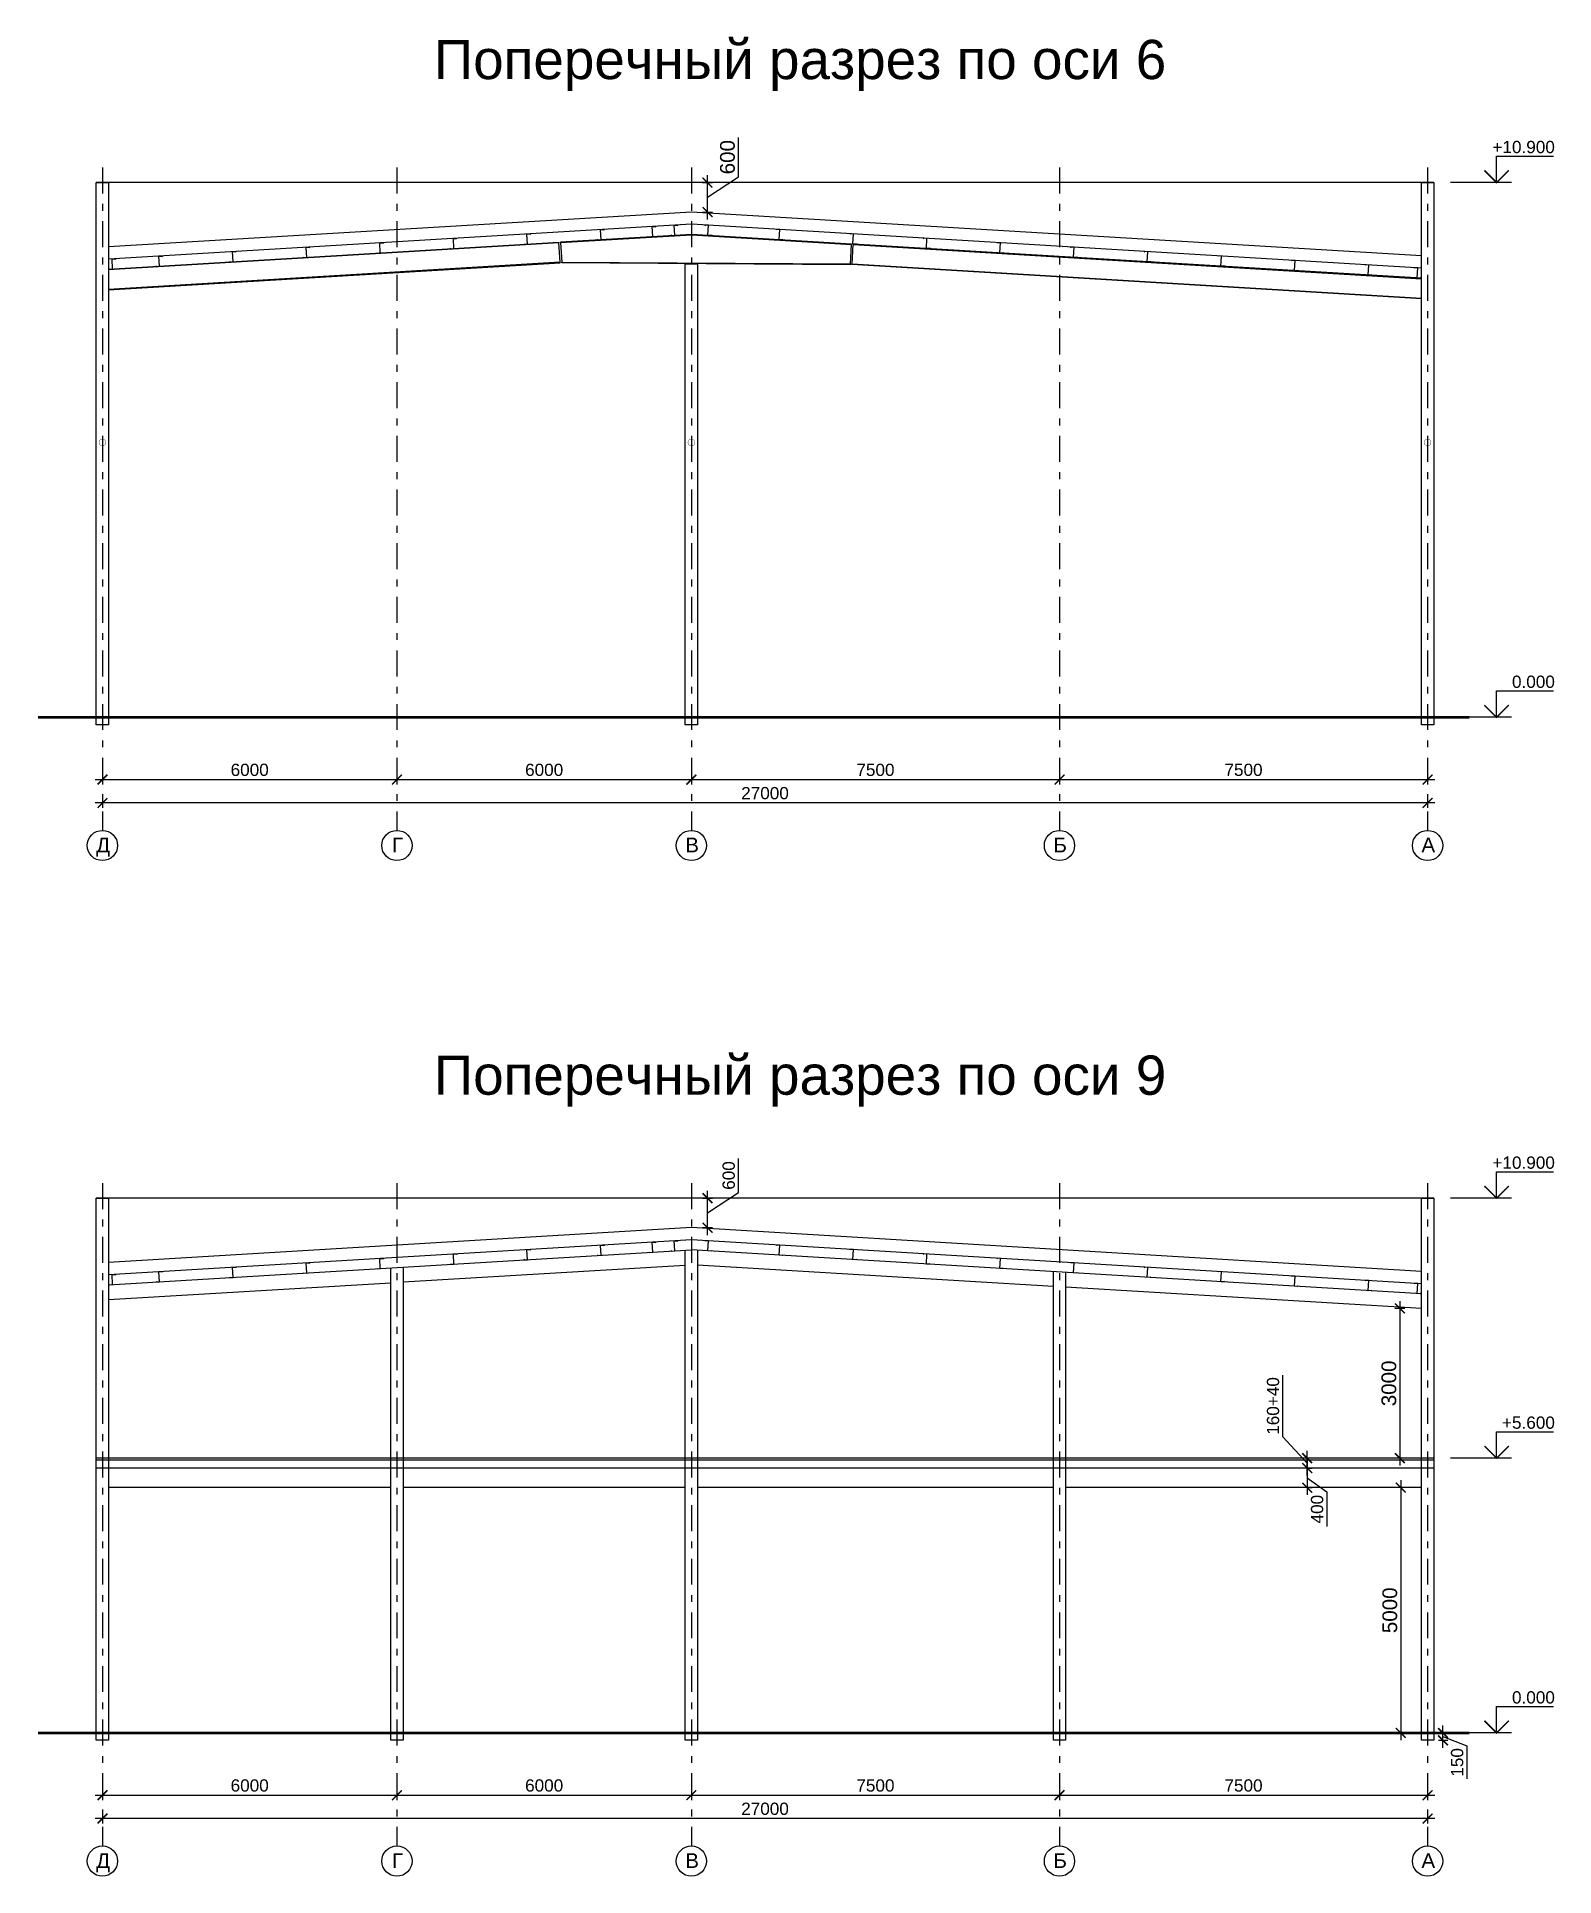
# Model space of a CAD drawing. Header units: millimetres. Extents: x -2648 to 2168491, y -277796 to 297800.
# Drawn here: x 73461 to 104378, y 65254 to 102746 of the extents above; entities that cross this region are included whole.
import ezdxf
from ezdxf.enums import TextEntityAlignment as Align

# ---------------------------------------------------------------- set-up
doc = ezdxf.new("R2010")
doc.units = ezdxf.units.MM
doc.linetypes.add('DIVIDE', pattern=[0])
doc.linetypes.add('Штрихштриховая', pattern=[1093.611073, 529.166651, -211.666656, 141.111112, -211.666656])
doc.layers.get('0').update_dxf_attribs({"lineweight": 0})
doc.layers.get('Defpoints').update_dxf_attribs({"color": 252})
doc.layers.add('Axes', color=1, linetype='Continuous')
doc.layers.add('Text', color=7, linetype='Continuous')
for name, color, linetype, lineweight in [('Dimension', 162, 'Continuous', 25), ('Dimension axis', 152, 'Continuous', 0), ('Razmer', 152, 'Continuous', 9), ('я_12', 1, 'Continuous', 20)]:
    doc.layers.add(name, color=color, linetype=linetype, lineweight=lineweight)
doc.styles.add('SPDS', font='romans.shx', dxfattribs={"width": 0.8, "oblique": 10})
doc.styles.get("Standard").update_dxf_attribs({"font": 'arial.ttf'})
doc.dimstyles.new('ARKO_TICK', dxfattribs={"dimscale": 100, "dimtxt": 2, "dimasz": 2, "dimexe": 1, "dimexo": 1, "dimgap": 1, "dimtad": 1, "dimdec": 0, "dimzin": 0, "dimdsep": 46, "dimtxsty": 'SPDS', "dimblk": 'OBLIQUE', "dimcen": 2, "dimdle": 1.5, "dimclrd": 256, "dimclre": 256, "dimclrt": 256, "dimadec": 6, "dimazin": 0, "dimtfac": 1, "dimtdec": 0, "dimtix": 1, "dimtmove": 1, "dimatfit": 3, "dimfxl": 1, "dimfxlon": 1, "dimtolj": 1, "dimtzin": 0, "dimarcsym": 0})

msp = doc.modelspace()

# ---------------------------------------------------------------- texts
for s, p in [('+10.900', (104391.7, 100374.4)), ('0.000', (104391.7, 89475.2)), ('+10.900', (104391.7, 79673.5)), ('+5.600', (104391.7, 74374.2)), ('0.000', (104391.7, 68774.2))]:
    msp.add_text(s, height=250).set_placement(p, align=Align.RIGHT)
at = {"layer": 'Axes'}
for s, p in [('Д', (74812.6, 86123.1)), ('Г', (80812.6, 86123.1)), ('В', (86812.6, 86123.1)), ('Б', (94312.6, 86123.1)), ('А', (101812.6, 86123.1)), ('Д', (74812.6, 65422.2)), ('Г', (80812.6, 65422.2)), ('В', (86812.6, 65422.2)), ('Б', (94312.6, 65422.2)), ('А', (101812.6, 65422.2))]:
    msp.add_text(s, height=300, dxfattribs=at).set_placement(p, align=Align.CENTER)
at = {"layer": 'Text', "char_height": 800, "attachment_point": 5}
for s, insert in [('Поперечный разрез по оси 6', (89011.3, 102162.3)), ('Поперечный разрез по оси 9', (89011.3, 81461.4))]:
    msp.add_mtext(s, dxfattribs=dict(at, insert=insert))

# ---------------------------------------------------------------- blocks, each defined once
blk = doc.blocks.new('_ArchTick')
at = {"color": 0, "linetype": 'ByBlock', "const_width": 0.15}
blk.add_lwpolyline([(-0.5, -0.5), (0.5, 0.5)], dxfattribs=at)
blk = doc.blocks.new('*D188')
at = {"layer": 'Defpoints', "color": 0, "lineweight": -2, "ltscale": 100, "transparency": 16777216}
for p in [(74798, 87972), (101798, 87972), (74798, 87130)]:
    blk.add_point(p, dxfattribs=at)
at = {"layer": 'Dimension axis', "ltscale": 100, "transparency": 16777216}
for p, q in [((101948, 87130), (74648, 87130)), ((74798, 87230), (74798, 87030)), ((101798, 87230), (101798, 87030))]:
    blk.add_line(p, q, dxfattribs=at)
at = {"layer": 'Dimension axis', "ltscale": 100, "transparency": 16777216, "xscale": 200, "yscale": 200, "zscale": 200, "rotation": 180}
blk.add_blockref('_ArchTick', (74798, 87130), dxfattribs=at)
at = {"layer": 'Dimension axis', "ltscale": 100, "transparency": 16777216, "xscale": 200, "yscale": 200, "zscale": 200}
blk.add_blockref('_ArchTick', (101798, 87130), dxfattribs=at)
at = {"layer": 'Dimension axis', "ltscale": 100, "transparency": 16777216, "insert": (88298, 87328), "char_height": 300, "attachment_point": 5, "bg_fill": 3, "box_fill_scale": 1.1, "bg_fill_color": 256, "bg_fill_true_color": 13158600, "bg_fill_transparency": 0}
blk.add_mtext('\\A1;{\\H0.83333x;27000}', dxfattribs=at)
blk = doc.blocks.new('*D189')
at = {"layer": 'Defpoints', "color": 0, "lineweight": -2, "ltscale": 100, "transparency": 16777216}
for p in [(94298, 87972), (101798, 87972), (101798, 87606)]:
    blk.add_point(p, dxfattribs=at)
at = {"layer": 'Dimension axis', "ltscale": 100, "transparency": 16777216}
for p, q in [((94148, 87606), (101948, 87606)), ((94298, 87706), (94298, 87506)), ((101798, 87706), (101798, 87506))]:
    blk.add_line(p, q, dxfattribs=at)
at = {"layer": 'Dimension axis', "ltscale": 100, "transparency": 16777216, "xscale": 200, "yscale": 200, "zscale": 200, "rotation": 180}
blk.add_blockref('_ArchTick', (94298, 87606), dxfattribs=at)
at = {"layer": 'Dimension axis', "ltscale": 100, "transparency": 16777216, "xscale": 200, "yscale": 200, "zscale": 200}
blk.add_blockref('_ArchTick', (101798, 87606), dxfattribs=at)
at = {"layer": 'Dimension axis', "ltscale": 100, "transparency": 16777216, "insert": (98048, 87803), "char_height": 300, "attachment_point": 5, "bg_fill": 3, "box_fill_scale": 1.1, "bg_fill_color": 256, "bg_fill_true_color": 13158600, "bg_fill_transparency": 0}
blk.add_mtext('\\A1;{\\H0.83333x;7500}', dxfattribs=at)
blk = doc.blocks.new('*D190')
at = {"layer": 'Defpoints', "color": 0, "lineweight": -2, "ltscale": 100, "transparency": 16777216}
for p in [(86798, 87972), (94298, 87972), (94298, 87606)]:
    blk.add_point(p, dxfattribs=at)
at = {"layer": 'Dimension axis', "ltscale": 100, "transparency": 16777216}
for p, q in [((86648, 87606), (94448, 87606)), ((86798, 87706), (86798, 87506)), ((94298, 87706), (94298, 87506))]:
    blk.add_line(p, q, dxfattribs=at)
at = {"layer": 'Dimension axis', "ltscale": 100, "transparency": 16777216, "xscale": 200, "yscale": 200, "zscale": 200, "rotation": 180}
blk.add_blockref('_ArchTick', (86798, 87606), dxfattribs=at)
at = {"layer": 'Dimension axis', "ltscale": 100, "transparency": 16777216, "xscale": 200, "yscale": 200, "zscale": 200}
blk.add_blockref('_ArchTick', (94298, 87606), dxfattribs=at)
at = {"layer": 'Dimension axis', "ltscale": 100, "transparency": 16777216, "insert": (90548, 87803), "char_height": 300, "attachment_point": 5, "bg_fill": 3, "box_fill_scale": 1.1, "bg_fill_color": 256, "bg_fill_true_color": 13158600, "bg_fill_transparency": 0}
blk.add_mtext('\\A1;{\\H0.83333x;7500}', dxfattribs=at)
blk = doc.blocks.new('*D191')
at = {"layer": 'Defpoints', "color": 0, "lineweight": -2, "ltscale": 100, "transparency": 16777216}
for p in [(80798, 87972), (86798, 87972), (86798, 87606)]:
    blk.add_point(p, dxfattribs=at)
at = {"layer": 'Dimension axis', "ltscale": 100, "transparency": 16777216}
for p, q in [((80648, 87606), (86948, 87606)), ((80798, 87706), (80798, 87506)), ((86798, 87706), (86798, 87506))]:
    blk.add_line(p, q, dxfattribs=at)
at = {"layer": 'Dimension axis', "ltscale": 100, "transparency": 16777216, "xscale": 200, "yscale": 200, "zscale": 200, "rotation": 180}
blk.add_blockref('_ArchTick', (80798, 87606), dxfattribs=at)
at = {"layer": 'Dimension axis', "ltscale": 100, "transparency": 16777216, "xscale": 200, "yscale": 200, "zscale": 200}
blk.add_blockref('_ArchTick', (86798, 87606), dxfattribs=at)
at = {"layer": 'Dimension axis', "ltscale": 100, "transparency": 16777216, "insert": (83798, 87803), "char_height": 300, "attachment_point": 5, "bg_fill": 3, "box_fill_scale": 1.1, "bg_fill_color": 256, "bg_fill_true_color": 13158600, "bg_fill_transparency": 0}
blk.add_mtext('\\A1;{\\H0.83333x;6000}', dxfattribs=at)
blk = doc.blocks.new('*D192')
at = {"layer": 'Defpoints', "color": 0, "lineweight": -2, "ltscale": 100, "transparency": 16777216}
for p in [(74798, 87972), (80798, 87972), (80798, 87606)]:
    blk.add_point(p, dxfattribs=at)
at = {"layer": 'Dimension axis', "ltscale": 100, "transparency": 16777216}
for p, q in [((74648, 87606), (80948, 87606)), ((74798, 87706), (74798, 87506)), ((80798, 87706), (80798, 87506))]:
    blk.add_line(p, q, dxfattribs=at)
at = {"layer": 'Dimension axis', "ltscale": 100, "transparency": 16777216, "xscale": 200, "yscale": 200, "zscale": 200, "rotation": 180}
blk.add_blockref('_ArchTick', (74798, 87606), dxfattribs=at)
at = {"layer": 'Dimension axis', "ltscale": 100, "transparency": 16777216, "xscale": 200, "yscale": 200, "zscale": 200}
blk.add_blockref('_ArchTick', (80798, 87606), dxfattribs=at)
at = {"layer": 'Dimension axis', "ltscale": 100, "transparency": 16777216, "insert": (77798, 87803), "char_height": 300, "attachment_point": 5, "bg_fill": 3, "box_fill_scale": 1.1, "bg_fill_color": 256, "bg_fill_true_color": 13158600, "bg_fill_transparency": 0}
blk.add_mtext('\\A1;{\\H0.83333x;6000}', dxfattribs=at)
blk = doc.blocks.new('Axis CS')
at = {"layer": 'я_12', "linetype": 'Штрихштриховая'}
blk.add_line((0, 13511), (0, 0), dxfattribs=at)
at = {"layer": 'я_12', "linetype": 'Continuous', "ltscale": 5}
blk.add_circle((0, -308), 308, dxfattribs=at)
blk = doc.blocks.new('Elevation')
for p, q in [((0, 0), (0, 538)), ((0, 538), (1161, 538)), ((0, 0), (-247, 247)), ((0, 0), (247, 247))]:
    blk.add_line(p, q)
at = {"lineweight": -2, "ltscale": 100}
blk.add_line((304, 0), (-940, 0), dxfattribs=at)
at = {"lineweight": -2, "ltscale": 100, "const_width": 30}
blk.add_lwpolyline([(-247, 247), (0, 0), (247, 247)], dxfattribs=at)
blk = doc.blocks.new('*D195')
at = {"layer": 'Defpoints', "color": 0, "lineweight": -2, "ltscale": 100, "transparency": 16777216}
for p in [(86798, 99774), (87127, 99774), (86798, 99174)]:
    blk.add_point(p, dxfattribs=at)
at = {"layer": 'Razmer', "ltscale": 100, "transparency": 16777216}
for p, q in [((87757, 99890), (87757, 100694)), ((87027, 99774), (87227, 99774)), ((87127, 99024), (87127, 99924)), ((87127, 99474), (87757, 99890)), ((87027, 99174), (87227, 99174))]:
    blk.add_line(p, q, dxfattribs=at)
at = {"layer": 'Razmer', "ltscale": 100, "transparency": 16777216, "xscale": 200, "yscale": 200, "zscale": 200, "rotation": 270}
blk.add_blockref('_ArchTick', (87127, 99174), dxfattribs=at)
at = {"layer": 'Razmer', "ltscale": 100, "transparency": 16777216, "insert": (87534, 100292), "char_height": 300, "attachment_point": 5, "rotation": 90, "bg_fill": 3, "box_fill_scale": 1.1, "bg_fill_color": 256, "bg_fill_true_color": 13158600, "bg_fill_transparency": 0}
blk.add_mtext('\\A1;600', dxfattribs=at)
at = {"layer": 'Razmer', "ltscale": 100, "transparency": 16777216, "xscale": 200, "yscale": 200, "zscale": 200, "rotation": 90}
blk.add_blockref('_ArchTick', (87127, 99774), dxfattribs=at)
blk = doc.blocks.new('*D196')
at = {"layer": 'Defpoints', "color": 0, "lineweight": -2, "ltscale": 100, "transparency": 16777216}
for p in [(74798, 67271), (101798, 67271), (74798, 66429)]:
    blk.add_point(p, dxfattribs=at)
at = {"layer": 'Dimension axis', "ltscale": 100, "transparency": 16777216}
for p, q in [((101948, 66429), (74648, 66429)), ((74798, 66529), (74798, 66329)), ((101798, 66529), (101798, 66329))]:
    blk.add_line(p, q, dxfattribs=at)
at = {"layer": 'Dimension axis', "ltscale": 100, "transparency": 16777216, "xscale": 200, "yscale": 200, "zscale": 200, "rotation": 180}
blk.add_blockref('_ArchTick', (74798, 66429), dxfattribs=at)
at = {"layer": 'Dimension axis', "ltscale": 100, "transparency": 16777216, "xscale": 200, "yscale": 200, "zscale": 200}
blk.add_blockref('_ArchTick', (101798, 66429), dxfattribs=at)
at = {"layer": 'Dimension axis', "ltscale": 100, "transparency": 16777216, "insert": (88298, 66627), "char_height": 300, "attachment_point": 5, "bg_fill": 3, "box_fill_scale": 1.1, "bg_fill_color": 256, "bg_fill_true_color": 13158600, "bg_fill_transparency": 0}
blk.add_mtext('\\A1;{\\H0.83333x;27000}', dxfattribs=at)
blk = doc.blocks.new('*D197')
at = {"layer": 'Defpoints', "color": 0, "lineweight": -2, "ltscale": 100, "transparency": 16777216}
for p in [(94298, 67271), (101798, 67271), (101798, 66905)]:
    blk.add_point(p, dxfattribs=at)
at = {"layer": 'Dimension axis', "ltscale": 100, "transparency": 16777216}
for p, q in [((94148, 66905), (101948, 66905)), ((94298, 67005), (94298, 66805)), ((101798, 67005), (101798, 66805))]:
    blk.add_line(p, q, dxfattribs=at)
at = {"layer": 'Dimension axis', "ltscale": 100, "transparency": 16777216, "xscale": 200, "yscale": 200, "zscale": 200, "rotation": 180}
blk.add_blockref('_ArchTick', (94298, 66905), dxfattribs=at)
at = {"layer": 'Dimension axis', "ltscale": 100, "transparency": 16777216, "xscale": 200, "yscale": 200, "zscale": 200}
blk.add_blockref('_ArchTick', (101798, 66905), dxfattribs=at)
at = {"layer": 'Dimension axis', "ltscale": 100, "transparency": 16777216, "insert": (98048, 67102), "char_height": 300, "attachment_point": 5, "bg_fill": 3, "box_fill_scale": 1.1, "bg_fill_color": 256, "bg_fill_true_color": 13158600, "bg_fill_transparency": 0}
blk.add_mtext('\\A1;{\\H0.83333x;7500}', dxfattribs=at)
blk = doc.blocks.new('*D198')
at = {"layer": 'Defpoints', "color": 0, "lineweight": -2, "ltscale": 100, "transparency": 16777216}
for p in [(86798, 67271), (94298, 67271), (94298, 66905)]:
    blk.add_point(p, dxfattribs=at)
at = {"layer": 'Dimension axis', "ltscale": 100, "transparency": 16777216}
for p, q in [((86648, 66905), (94448, 66905)), ((86798, 67005), (86798, 66805)), ((94298, 67005), (94298, 66805))]:
    blk.add_line(p, q, dxfattribs=at)
at = {"layer": 'Dimension axis', "ltscale": 100, "transparency": 16777216, "xscale": 200, "yscale": 200, "zscale": 200, "rotation": 180}
blk.add_blockref('_ArchTick', (86798, 66905), dxfattribs=at)
at = {"layer": 'Dimension axis', "ltscale": 100, "transparency": 16777216, "xscale": 200, "yscale": 200, "zscale": 200}
blk.add_blockref('_ArchTick', (94298, 66905), dxfattribs=at)
at = {"layer": 'Dimension axis', "ltscale": 100, "transparency": 16777216, "insert": (90548, 67102), "char_height": 300, "attachment_point": 5, "bg_fill": 3, "box_fill_scale": 1.1, "bg_fill_color": 256, "bg_fill_true_color": 13158600, "bg_fill_transparency": 0}
blk.add_mtext('\\A1;{\\H0.83333x;7500}', dxfattribs=at)
blk = doc.blocks.new('*D199')
at = {"layer": 'Defpoints', "color": 0, "lineweight": -2, "ltscale": 100, "transparency": 16777216}
for p in [(80798, 67271), (86798, 67271), (86798, 66905)]:
    blk.add_point(p, dxfattribs=at)
at = {"layer": 'Dimension axis', "ltscale": 100, "transparency": 16777216}
for p, q in [((80648, 66905), (86948, 66905)), ((80798, 67005), (80798, 66805)), ((86798, 67005), (86798, 66805))]:
    blk.add_line(p, q, dxfattribs=at)
at = {"layer": 'Dimension axis', "ltscale": 100, "transparency": 16777216, "xscale": 200, "yscale": 200, "zscale": 200, "rotation": 180}
blk.add_blockref('_ArchTick', (80798, 66905), dxfattribs=at)
at = {"layer": 'Dimension axis', "ltscale": 100, "transparency": 16777216, "xscale": 200, "yscale": 200, "zscale": 200}
blk.add_blockref('_ArchTick', (86798, 66905), dxfattribs=at)
at = {"layer": 'Dimension axis', "ltscale": 100, "transparency": 16777216, "insert": (83798, 67102), "char_height": 300, "attachment_point": 5, "bg_fill": 3, "box_fill_scale": 1.1, "bg_fill_color": 256, "bg_fill_true_color": 13158600, "bg_fill_transparency": 0}
blk.add_mtext('\\A1;{\\H0.83333x;6000}', dxfattribs=at)
blk = doc.blocks.new('*D200')
at = {"layer": 'Defpoints', "color": 0, "lineweight": -2, "ltscale": 100, "transparency": 16777216}
for p in [(74798, 67271), (80798, 67271), (80798, 66905)]:
    blk.add_point(p, dxfattribs=at)
at = {"layer": 'Dimension axis', "ltscale": 100, "transparency": 16777216}
for p, q in [((74648, 66905), (80948, 66905)), ((74798, 67005), (74798, 66805)), ((80798, 67005), (80798, 66805))]:
    blk.add_line(p, q, dxfattribs=at)
at = {"layer": 'Dimension axis', "ltscale": 100, "transparency": 16777216, "xscale": 200, "yscale": 200, "zscale": 200, "rotation": 180}
blk.add_blockref('_ArchTick', (74798, 66905), dxfattribs=at)
at = {"layer": 'Dimension axis', "ltscale": 100, "transparency": 16777216, "xscale": 200, "yscale": 200, "zscale": 200}
blk.add_blockref('_ArchTick', (80798, 66905), dxfattribs=at)
at = {"layer": 'Dimension axis', "ltscale": 100, "transparency": 16777216, "insert": (77798, 67102), "char_height": 300, "attachment_point": 5, "bg_fill": 3, "box_fill_scale": 1.1, "bg_fill_color": 256, "bg_fill_true_color": 13158600, "bg_fill_transparency": 0}
blk.add_mtext('\\A1;{\\H0.83333x;6000}', dxfattribs=at)
blk = doc.blocks.new('*D201')
at = {"layer": 'Defpoints', "color": 0, "lineweight": -2, "ltscale": 100, "transparency": 16777216}
for p in [(86798, 79073), (87127, 79073), (86798, 78473)]:
    blk.add_point(p, dxfattribs=at)
at = {"layer": 'Dimension', "ltscale": 100, "transparency": 16777216}
for p, q in [((87757, 79189), (87757, 79882)), ((87127, 78323), (87127, 79223)), ((87127, 78773), (87757, 79189)), ((87027, 79073), (87227, 79073)), ((87027, 78473), (87227, 78473))]:
    blk.add_line(p, q, dxfattribs=at)
at = {"layer": 'Dimension', "ltscale": 100, "transparency": 16777216, "xscale": 200, "yscale": 200, "zscale": 200, "rotation": 270}
blk.add_blockref('_ArchTick', (87127, 78473), dxfattribs=at)
at = {"layer": 'Dimension', "ltscale": 100, "transparency": 16777216, "insert": (87559, 79536), "char_height": 250, "attachment_point": 5, "rotation": 90, "bg_fill": 3, "box_fill_scale": 1.1, "bg_fill_color": 256, "bg_fill_true_color": 13158600, "bg_fill_transparency": 0}
blk.add_mtext('\\A1;600', dxfattribs=at)
at = {"layer": 'Dimension', "ltscale": 100, "transparency": 16777216, "xscale": 200, "yscale": 200, "zscale": 200, "rotation": 90}
blk.add_blockref('_ArchTick', (87127, 79073), dxfattribs=at)
blk = doc.blocks.new('*D202')
at = {"layer": 'Defpoints', "color": 0, "lineweight": -2, "ltscale": 100, "transparency": 16777216}
for p in [(101673, 76825), (101234, 73774), (101673, 73774)]:
    blk.add_point(p, dxfattribs=at)
at = {"layer": 'Dimension', "ltscale": 100, "transparency": 16777216}
for p, q in [((101234, 76975), (101234, 73624)), ((101334, 76825), (101134, 76825)), ((101334, 73774), (101134, 73774))]:
    blk.add_line(p, q, dxfattribs=at)
at = {"layer": 'Dimension', "ltscale": 100, "transparency": 16777216, "xscale": 200, "yscale": 200, "zscale": 200}
for p, rotation in [((101234, 76825), 90), ((101234, 73774), 270)]:
    blk.add_blockref('_ArchTick', p, dxfattribs=dict(at, rotation=rotation))
at = {"layer": 'Dimension', "ltscale": 100, "transparency": 16777216, "insert": (101011, 75299), "char_height": 300, "attachment_point": 5, "rotation": 90, "bg_fill": 3, "box_fill_scale": 1.1, "bg_fill_color": 256, "bg_fill_true_color": 13158600, "bg_fill_transparency": 0}
blk.add_mtext('\\A1;3000', dxfattribs=at)
blk = doc.blocks.new('*D203')
at = {"layer": 'Defpoints', "color": 0, "lineweight": -2, "ltscale": 100, "transparency": 16777216}
for p in [(101673, 73174), (101253, 68174), (101673, 68174)]:
    blk.add_point(p, dxfattribs=at)
at = {"layer": 'Dimension', "ltscale": 100, "transparency": 16777216}
for p, q in [((101353, 73174), (101153, 73174)), ((101253, 73324), (101253, 68024)), ((101353, 68174), (101153, 68174))]:
    blk.add_line(p, q, dxfattribs=at)
at = {"layer": 'Dimension', "ltscale": 100, "transparency": 16777216, "xscale": 200, "yscale": 200, "zscale": 200}
for p, rotation in [((101253, 73174), 90), ((101253, 68174), 270)]:
    blk.add_blockref('_ArchTick', p, dxfattribs=dict(at, rotation=rotation))
at = {"layer": 'Dimension', "ltscale": 100, "transparency": 16777216, "insert": (101030, 70674), "char_height": 300, "attachment_point": 5, "rotation": 90, "bg_fill": 3, "box_fill_scale": 1.1, "bg_fill_color": 256, "bg_fill_true_color": 13158600, "bg_fill_transparency": 0}
blk.add_mtext('\\A1;5000', dxfattribs=at)
blk = doc.blocks.new('*D234')
at = {"layer": 'Defpoints', "color": 0, "lineweight": -2, "ltscale": 100, "transparency": 16777216}
blk.add_point((99334, 73574), dxfattribs=at)
at = {"layer": 'Dimension', "ltscale": 100, "transparency": 16777216}
for p, q in [((99346, 73724), (99346, 73024)), ((99346, 73574), (99446, 73574)), ((99346, 73374), (99746, 73086)), ((99346, 73174), (99446, 73174)), ((99746, 73086), (99746, 72385))]:
    blk.add_line(p, q, dxfattribs=at)
at = {"layer": 'Dimension', "ltscale": 100, "transparency": 16777216, "xscale": 200, "yscale": 200, "zscale": 200, "rotation": 90}
blk.add_blockref('_ArchTick', (99346, 73574), dxfattribs=at)
at = {"layer": 'Dimension', "ltscale": 100, "transparency": 16777216, "insert": (99548, 72735), "char_height": 250, "attachment_point": 5, "rotation": 90, "bg_fill": 3, "box_fill_scale": 1.1, "bg_fill_color": 256, "bg_fill_true_color": 13158600, "bg_fill_transparency": 0}
blk.add_mtext('\\A1;400', dxfattribs=at)
at = {"layer": 'Defpoints', "color": 0, "lineweight": -2, "ltscale": 100, "transparency": 16777216}
for p in [(99334, 73174), (99346, 73174)]:
    blk.add_point(p, dxfattribs=at)
at = {"layer": 'Dimension', "ltscale": 100, "transparency": 16777216, "xscale": 200, "yscale": 200, "zscale": 200, "rotation": 270}
blk.add_blockref('_ArchTick', (99346, 73174), dxfattribs=at)
blk = doc.blocks.new('*D235')
at = {"layer": 'Defpoints', "color": 0, "lineweight": -2, "ltscale": 100, "transparency": 16777216}
for p in [(99346, 73774), (99346, 73774), (99346, 73574)]:
    blk.add_point(p, dxfattribs=at)
at = {"layer": 'Dimension', "ltscale": 100, "transparency": 16777216}
for p, q in [((98848, 74209), (98848, 75469)), ((99346, 73674), (98848, 74209)), ((99346, 73424), (99346, 73924)), ((99346, 73774), (99246, 73774)), ((99346, 73574), (99246, 73574))]:
    blk.add_line(p, q, dxfattribs=at)
at = {"layer": 'Dimension', "ltscale": 100, "transparency": 16777216, "xscale": 200, "yscale": 200, "zscale": 200}
for p, rotation in [((99346, 73774), 90), ((99346, 73574), 270)]:
    blk.add_blockref('_ArchTick', p, dxfattribs=dict(at, rotation=rotation))
at = {"layer": 'Dimension', "ltscale": 100, "transparency": 16777216, "insert": (98650, 74839), "char_height": 250, "attachment_point": 5, "rotation": 90, "bg_fill": 3, "box_fill_scale": 1.1, "bg_fill_color": 256, "bg_fill_true_color": 13158600, "bg_fill_transparency": 0}
blk.add_mtext('\\A1;160+40', dxfattribs=at)
blk = doc.blocks.new('*D236')
at = {"layer": 'Defpoints', "color": 0, "lineweight": -2, "ltscale": 100, "transparency": 16777216}
for p in [(101923, 68174), (101923, 68024), (102111, 68174)]:
    blk.add_point(p, dxfattribs=at)
at = {"layer": 'Dimension', "ltscale": 100, "transparency": 16777216}
for p, q in [((102111, 67874), (102111, 68324)), ((102023, 68174), (102211, 68174)), ((102023, 68024), (102211, 68024)), ((102111, 68099), (102598, 67908)), ((102598, 67908), (102598, 67240))]:
    blk.add_line(p, q, dxfattribs=at)
at = {"layer": 'Dimension', "ltscale": 100, "transparency": 16777216, "insert": (102401, 67574), "char_height": 250, "attachment_point": 5, "rotation": 90, "bg_fill": 3, "box_fill_scale": 1.1, "bg_fill_color": 256, "bg_fill_true_color": 13158600, "bg_fill_transparency": 0}
blk.add_mtext('\\A1;150', dxfattribs=at)
at = {"layer": 'Dimension', "ltscale": 100, "transparency": 16777216, "xscale": 200, "yscale": 200, "zscale": 200}
for p, rotation in [((102111, 68174), 90), ((102111, 68024), 270)]:
    blk.add_blockref('_ArchTick', p, dxfattribs=dict(at, rotation=rotation))

# ---------------------------------------------------------------- dimensions: what is measured, and where the dimension line sits
at = {"layer": 'Dimension axis', "ltscale": 100}
for base, p1, p2, picture, middle in [((74797.8, 87130.2), (101797.8, 87972.2), (74797.8, 87972.2), '*D188', (88297.8, 87130.2)), ((74797.8, 66429.3), (101797.8, 67271.3), (74797.8, 67271.3), '*D196', (88297.8, 66429.3))]:
    dim = msp.add_linear_dim(base=base, p1=p1, p2=p2, angle=180, text='{\\H0.83333x;<>}', dimstyle='ARKO_TICK', override={"dimtxt": 3, "dimgap": 0.7, "dimtxsty": 'Standard', "dimblk1": 'ArchTick', "dimblk2": 'ArchTick', "dimsah": 1, "dimtmove": 0, "dimtfill": 1, "dimlwd": 65535, "dimlwe": 65535, "dimarcsym": 2}, dxfattribs=at)
    dim.commit()
    dim.dimension.update_dxf_attribs({"geometry": picture, "text_midpoint": middle, "dimtype": 160})

# ---------------------------------------------------------------- linework, layer by layer
at = {"lineweight": -2, "ltscale": 100}
for p, q in [((101922.8, 99774.2), (74672.8, 99774.2)), ((101672.8, 98281.8), (86797.8, 99174.3)), ((101672.8, 98031.8), (86797.8, 98924.3)), ((101922.8, 79073.3), (74672.8, 79073.3)), ((101672.8, 77580.9), (86797.8, 78473.4)), ((101672.8, 77330.9), (86797.8, 78223.4)), ((101922.8, 73774.1), (74672.8, 73774.1)), ((80672.8, 73174.1), (74922.8, 73174.1)), ((86672.8, 73174.1), (80922.8, 73174.1)), ((94172.8, 73174.1), (86922.8, 73174.1)), ((101672.8, 73174.1), (94422.8, 73174.1))]:
    msp.add_line(p, q, dxfattribs=at)
at = {"linetype": 'DIVIDE'}
for p, q in [((86797.8, 99174.3), (74922.8, 98461.8)), ((86797.8, 98924.3), (74922.8, 98211.8)), ((86797.8, 78473.4), (74922.8, 77760.9)), ((86797.8, 78223.4), (74922.8, 77510.9))]:
    msp.add_line(p, q, dxfattribs=at)
at = {"linetype": 'Continuous'}
for p, q in [((81947.8, 98633.3), (82011.2, 98637.1)), ((81959.9, 98430.7), (81947.8, 98633.3)), ((82011.2, 98637.1), (82022.2, 98625.5)), ((83447.8, 98723.3), (83511.2, 98727.1)), ((83459.9, 98520.7), (83447.8, 98723.3)), ((83511.2, 98727.1), (83522.2, 98715.5)), ((86797.3, 98718.9), (84130.9, 98558.9)), ((86797.8, 98710.9), (84131.4, 98550.9)), ((84131.4, 98550.9), (86797.8, 98710.9)), ((84885.6, 98618.5), (84896.6, 98606.9)), ((84896.6, 98606.9), (84959.9, 98610.7)), ((84947.8, 98813.3), (85011.2, 98817.1)), ((84959.9, 98610.7), (84947.8, 98813.3)), ((85011.2, 98817.1), (85022.2, 98805.5)), ((85935.6, 98681.5), (85946.6, 98669.9)), ((85946.6, 98669.9), (86009.9, 98673.7)), ((85997.8, 98876.3), (86061.2, 98880.1)), ((86009.9, 98673.7), (85997.8, 98876.3)), ((86061.2, 98880.1), (86072.2, 98868.5)), ((86385.6, 98708.5), (86396.6, 98696.9)), ((86396.6, 98696.9), (86459.9, 98700.7)), ((86447.8, 98903.3), (86511.2, 98907.1)), ((86459.9, 98700.7), (86447.8, 98903.3)), ((86511.2, 98907.1), (86522.2, 98895.5)), ((86797.8, 98710.9), (86797.3, 98718.9)), ((86798.2, 98718.9), (86797.8, 98710.9)), ((90063.1, 98514.4), (86797.8, 98710.9)), ((86797.8, 98710.9), (90063.1, 98514.4)), ((90063.5, 98522.3), (86798.2, 98718.9)), ((87084.4, 98907), (87073.4, 98895.4)), ((87147.8, 98903.2), (87084.4, 98907)), ((87135.6, 98700.6), (87147.8, 98903.2)), ((87199, 98696.8), (87135.6, 98700.6)), ((87210, 98708.4), (87199, 98696.8)), ((88534.4, 98819.8), (88523.4, 98808.1)), ((88597.8, 98815.9), (88534.4, 98819.8)), ((88585.6, 98613.3), (88597.8, 98815.9)), ((88649, 98609.5), (88585.6, 98613.3)), ((88660, 98621.1), (88649, 98609.5)), ((90034.4, 98729.5), (90023.4, 98717.8)), ((90097.8, 98725.6), (90034.4, 98729.5)), ((90085.6, 98523), (90097.8, 98725.6)), ((91534.4, 98639.2), (91523.4, 98627.6)), ((91597.8, 98635.4), (91534.4, 98639.2)), ((91585.6, 98432.7), (91597.8, 98635.4)), ((74922.8, 98008.4), (84098.8, 98559)), ((84099.4, 98549), (74922.8, 97998.4)), ((84099.4, 98549), (74922.8, 97998.4)), ((75947.8, 98273.3), (76011.2, 98277.1)), ((75959.9, 98070.7), (75947.8, 98273.3)), ((76011.2, 98277.1), (76022.2, 98265.5)), ((77447.8, 98363.3), (77511.2, 98367.1)), ((77459.9, 98160.7), (77447.8, 98363.3)), ((77511.2, 98367.1), (77522.2, 98355.5)), ((78885.6, 98258.5), (78896.6, 98246.9)), ((78896.6, 98246.9), (78959.9, 98250.7)), ((78947.8, 98453.3), (79011.2, 98457.1)), ((78959.9, 98250.7), (78947.8, 98453.3)), ((79011.2, 98457.1), (79022.2, 98445.5)), ((80385.6, 98348.5), (80396.6, 98336.9)), ((80396.6, 98336.9), (80459.9, 98340.7)), ((80447.8, 98543.3), (80511.2, 98547.1)), ((80459.9, 98340.7), (80447.8, 98543.3)), ((80511.2, 98547.1), (80522.2, 98535.5)), ((81885.6, 98438.5), (81896.6, 98426.9)), ((81896.6, 98426.9), (81959.9, 98430.7)), ((83385.6, 98528.5), (83396.6, 98516.9)), ((83396.6, 98516.9), (83459.9, 98520.7)), ((84098.8, 98559), (84099.4, 98549)), ((84123.4, 98149.7), (84099.4, 98549)), ((84130.9, 98558.9), (84131.4, 98550.9)), ((84131.4, 98550.9), (84155.3, 98151.6)), ((90039, 98115.1), (90063.1, 98514.4)), ((90063.1, 98514.4), (90063.5, 98522.3)), ((90071, 98113.2), (90095, 98512.4)), ((90149, 98519.2), (90085.6, 98523)), ((90095.6, 98522.4), (90095, 98512.4)), ((90095, 98512.4), (101672.8, 97815.5)), ((90095, 98512.4), (101672.8, 97815.5)), ((101672.8, 97825.5), (90095.6, 98522.4)), ((90160, 98530.8), (90149, 98519.2)), ((91649, 98428.9), (91585.6, 98432.7)), ((91660, 98440.5), (91649, 98428.9)), ((93034.4, 98548.9), (93023.4, 98537.3)), ((93097.8, 98545.1), (93034.4, 98548.9)), ((93085.6, 98342.4), (93097.8, 98545.1)), ((93149, 98338.6), (93085.6, 98342.4)), ((93160, 98350.2), (93149, 98338.6)), ((94534.4, 98458.6), (94523.4, 98447)), ((94597.8, 98454.8), (94534.4, 98458.6)), ((94585.6, 98252.1), (94597.8, 98454.8)), ((94649, 98248.3), (94585.6, 98252.1)), ((94660, 98259.9), (94649, 98248.3)), ((96034.4, 98368.3), (96023.4, 98356.7)), ((96097.8, 98364.5), (96034.4, 98368.3)), ((96085.6, 98161.8), (96097.8, 98364.5)), ((97534.4, 98278), (97523.4, 98266.4)), ((97597.8, 98274.2), (97534.4, 98278)), ((97585.6, 98071.5), (97597.8, 98274.2)), ((74922.8, 97597.7), (84123.4, 98149.7)), ((84123.4, 98149.7), (74922.8, 97597.7)), ((74922.8, 97589.7), (84123.9, 98141.7)), ((74931.2, 98021.2), (74942.2, 98009.6)), ((74942.2, 98009.6), (75005.6, 98013.4)), ((74993.4, 98216), (75056.8, 98219.8)), ((75005.6, 98013.4), (74993.4, 98216)), ((75056.8, 98219.8), (75067.8, 98208.2)), ((75885.6, 98078.5), (75896.6, 98066.9)), ((75896.6, 98066.9), (75959.9, 98070.7)), ((77385.6, 98168.5), (77396.6, 98156.9)), ((77396.6, 98156.9), (77459.9, 98160.7)), ((84123.9, 98141.7), (84123.4, 98149.7)), ((84155.3, 98151.6), (90039, 98115.1)), ((84156.3, 98135.6), (84156.4, 98151.6)), ((90038.1, 98099.1), (84156.3, 98135.6)), ((84156.4, 98151.6), (90038.2, 98115.1)), ((90038.2, 98115.1), (90038.1, 98099.1)), ((90070.4, 98103.2), (90071, 98113.2)), ((101672.8, 97404.8), (90070.4, 98103.2)), ((101672.8, 97414.8), (90071, 98113.2)), ((90071, 98113.2), (101672.8, 97414.8)), ((96149, 98158), (96085.6, 98161.8)), ((96160, 98169.6), (96149, 98158)), ((97649, 98067.7), (97585.6, 98071.5)), ((97660, 98079.3), (97649, 98067.7)), ((99034.4, 98187.7), (99023.4, 98176.1)), ((99097.8, 98183.9), (99034.4, 98187.7)), ((99085.6, 97981.3), (99097.8, 98183.9)), ((99149, 97977.4), (99085.6, 97981.3)), ((99160, 97989.1), (99149, 97977.4)), ((100534.4, 98097.4), (100523.4, 98085.8)), ((100597.8, 98093.6), (100534.4, 98097.4)), ((100585.6, 97891), (100597.8, 98093.6)), ((100649, 97887.1), (100585.6, 97891)), ((100660, 97898.8), (100649, 97887.1)), ((101534.6, 98037.4), (101523.6, 98025.8)), ((101598, 98033.6), (101534.6, 98037.4)), ((101585.8, 97830.9), (101598, 98033.6)), ((101649.2, 97827.1), (101585.8, 97830.9)), ((101660.2, 97838.7), (101649.2, 97827.1)), ((74922.8, 77307.5), (86797.8, 78018.1)), ((83447.8, 78022.4), (83511.2, 78026.2)), ((83459.9, 77819.7), (83447.8, 78022.4)), ((83511.2, 78026.2), (83522.2, 78014.6)), ((84947.8, 78112.4), (85011.2, 78116.2)), ((84959.9, 77909.7), (84947.8, 78112.4)), ((85011.2, 78116.2), (85022.2, 78104.6)), ((85997.8, 78175.4), (86061.2, 78179.2)), ((86009.9, 77972.7), (85997.8, 78175.4)), ((86061.2, 78179.2), (86072.2, 78167.6)), ((86385.6, 78007.6), (86396.6, 77995.9)), ((86396.6, 77995.9), (86459.9, 77999.7)), ((86447.8, 78202.4), (86511.2, 78206.2)), ((86459.9, 77999.7), (86447.8, 78202.4)), ((86511.2, 78206.2), (86522.2, 78194.6)), ((101672.8, 77124.6), (86797.8, 78018.1)), ((87084.4, 78206.1), (87073.4, 78194.5)), ((87147.8, 78202.3), (87084.4, 78206.1)), ((87135.6, 77999.7), (87147.8, 78202.3)), ((87199, 77995.9), (87135.6, 77999.7)), ((87210, 78007.5), (87199, 77995.9)), ((88534.4, 78118.8), (88523.4, 78107.2)), ((88597.8, 78115), (88534.4, 78118.8)), ((88585.6, 77912.4), (88597.8, 78115)), ((90034.4, 78028.5), (90023.4, 78016.9)), ((90097.8, 78024.7), (90034.4, 78028.5)), ((90085.6, 77822.1), (90097.8, 78024.7)), ((77447.8, 77662.4), (77511.2, 77666.2)), ((77459.9, 77459.7), (77447.8, 77662.4)), ((77511.2, 77666.2), (77522.2, 77654.6)), ((78947.8, 77752.4), (79011.2, 77756.2)), ((78959.9, 77549.7), (78947.8, 77752.4)), ((79011.2, 77756.2), (79022.2, 77744.6)), ((80385.6, 77647.6), (80396.6, 77635.9)), ((80396.6, 77635.9), (80459.9, 77639.7)), ((80447.8, 77842.4), (80511.2, 77846.2)), ((80459.9, 77639.7), (80447.8, 77842.4)), ((80511.2, 77846.2), (80522.2, 77834.6)), ((80922.8, 77366.5), (86672.8, 77710.6)), ((81885.6, 77737.6), (81896.6, 77725.9)), ((81896.6, 77725.9), (81959.9, 77729.7)), ((81947.8, 77932.4), (82011.2, 77936.2)), ((81959.9, 77729.7), (81947.8, 77932.4)), ((82011.2, 77936.2), (82022.2, 77924.6)), ((83385.6, 77827.6), (83396.6, 77815.9)), ((83396.6, 77815.9), (83459.9, 77819.7)), ((84885.6, 77917.6), (84896.6, 77905.9)), ((84896.6, 77905.9), (84959.9, 77909.7)), ((85935.6, 77980.6), (85946.6, 77968.9)), ((85946.6, 77968.9), (86009.9, 77972.7)), ((94172.8, 77275.1), (86922.8, 77710.6)), ((88649, 77908.6), (88585.6, 77912.4)), ((88660, 77920.2), (88649, 77908.6)), ((90149, 77818.3), (90085.6, 77822.1)), ((90160, 77829.9), (90149, 77818.3)), ((91534.4, 77938.2), (91523.4, 77926.6)), ((91597.8, 77934.4), (91534.4, 77938.2)), ((91585.6, 77731.8), (91597.8, 77934.4)), ((91649, 77728), (91585.6, 77731.8)), ((91660, 77739.6), (91649, 77728)), ((93034.4, 77848), (93023.4, 77836.3)), ((93097.8, 77844.1), (93034.4, 77848)), ((93085.6, 77641.5), (93097.8, 77844.1)), ((93149, 77637.7), (93085.6, 77641.5)), ((93160, 77649.3), (93149, 77637.7)), ((94534.4, 77757.7), (94523.4, 77746)), ((94597.8, 77753.8), (94534.4, 77757.7)), ((94585.6, 77551.2), (94597.8, 77753.8)), ((96034.4, 77667.4), (96023.4, 77655.8)), ((96097.8, 77663.6), (96034.4, 77667.4)), ((96085.6, 77460.9), (96097.8, 77663.6)), ((74922.8, 77007.5), (80672.8, 77351.6)), ((74931.2, 77320.3), (74942.2, 77308.7)), ((74942.2, 77308.7), (75005.6, 77312.5)), ((74993.4, 77515.1), (75056.8, 77518.9)), ((75005.6, 77312.5), (74993.4, 77515.1)), ((75056.8, 77518.9), (75067.8, 77507.3)), ((75885.6, 77377.6), (75896.6, 77365.9)), ((75896.6, 77365.9), (75959.9, 77369.7)), ((75947.8, 77572.4), (76011.2, 77576.2)), ((75959.9, 77369.7), (75947.8, 77572.4)), ((76011.2, 77576.2), (76022.2, 77564.6)), ((77385.6, 77467.6), (77396.6, 77455.9)), ((77396.6, 77455.9), (77459.9, 77459.7)), ((78885.6, 77557.6), (78896.6, 77545.9)), ((78896.6, 77545.9), (78959.9, 77549.7)), ((101672.8, 76824.6), (94422.8, 77260.1)), ((94649, 77547.4), (94585.6, 77551.2)), ((94660, 77559), (94649, 77547.4)), ((96149, 77457.1), (96085.6, 77460.9)), ((96160, 77468.7), (96149, 77457.1)), ((97534.4, 77577.1), (97523.4, 77565.5)), ((97597.8, 77573.3), (97534.4, 77577.1)), ((97585.6, 77370.6), (97597.8, 77573.3)), ((97649, 77366.8), (97585.6, 77370.6)), ((97660, 77378.4), (97649, 77366.8)), ((99034.4, 77486.8), (99023.4, 77475.2)), ((99097.8, 77483), (99034.4, 77486.8)), ((99085.6, 77280.3), (99097.8, 77483)), ((99149, 77276.5), (99085.6, 77280.3)), ((99160, 77288.1), (99149, 77276.5)), ((100534.4, 77396.5), (100523.4, 77384.9)), ((100597.8, 77392.7), (100534.4, 77396.5)), ((100585.6, 77190), (100597.8, 77392.7)), ((101534.6, 77336.5), (101523.6, 77324.8)), ((101598, 77332.6), (101534.6, 77336.5)), ((101585.8, 77130), (101598, 77332.6)), ((100649, 77186.2), (100585.6, 77190)), ((100660, 77197.8), (100649, 77186.2)), ((101649.2, 77126.2), (101585.8, 77130)), ((101660.2, 77137.8), (101649.2, 77126.2))]:
    msp.add_line(p, q, dxfattribs=at)
at = {"lineweight": -2, "ltscale": 100}
for points in [[(74672.8, 99774.2), (74922.8, 99774.2), (74922.8, 88725), (74672.8, 88725)], [(101672.8, 99774.2), (101922.8, 99774.2), (101922.8, 88725), (101672.8, 88725)], [(86672.8, 98119.2), (86922.8, 98119.2), (86922.8, 88725), (86672.8, 88725)], [(74672.8, 79073.3), (74922.8, 79073.3), (74922.8, 68024.1), (74672.8, 68024.1)], [(101672.8, 79073.3), (101922.8, 79073.3), (101922.8, 68024.1), (101672.8, 68024.1)]]:
    msp.add_lwpolyline(points, close=True, dxfattribs=at)
at = {"lineweight": -2, "ltscale": 100, "const_width": 7}
for points in [[(74797.8, 94546.8, -1), (74797.8, 94408.3, -1), (74797.8, 94546.8)], [(86797.8, 94546.8, -1), (86797.8, 94408.3, -1), (86797.8, 94546.8)], [(101797.8, 94546.8, -1), (101797.8, 94408.3, -1), (101797.8, 94546.8)]]:
    msp.add_lwpolyline(points, format="xyb", dxfattribs=at)
at = {"lineweight": -2, "ltscale": 100, "const_width": 50}
for points in [[(73485.5, 88875), (102651.1, 88875)], [(73485.5, 68174.1), (102651.1, 68174.1)]]:
    msp.add_lwpolyline(points, dxfattribs=at)
at = {"lineweight": -2, "ltscale": 100}
for points in [[(86922.8, 78010.6), (86922.8, 68024.1), (86672.8, 68024.1), (86672.8, 78010.6)], [(80922.8, 77666.5), (80922.8, 68024.1), (80672.8, 68024.1), (80672.8, 77651.6)], [(94422.8, 77560.1), (94422.8, 68024.1), (94172.8, 68024.1), (94172.8, 77575.1)]]:
    msp.add_lwpolyline(points, dxfattribs=at)

# ---------------------------------------------------------------- block references
at = {"lineweight": -2}
for p in [(103204.2, 99774.2), (103204.2, 88875), (103204.2, 79073.3), (103204.2, 73774.1), (103204.2, 68174.1)]:
    msp.add_blockref('Elevation', p, dxfattribs=at)

msp.set_redraw_order([(e.dxf.handle, doc.entitydb.next_handle()) for e in msp.query("TEXT MTEXT ATTDEF DIMENSION ARC_DIMENSION")])  # texts and dimensions are drawn at this point

# ---------------------------------------------------------------- next in the draw order: dimensions: what is measured, and where the dimension line sits
at = {"layer": 'Dimension axis', "ltscale": 100}
for base, p1, p2, picture, middle in [((101797.8, 87605.6), (94297.8, 87972.2), (101797.8, 87972.2), '*D189', (98047.8, 87803.3)), ((101797.8, 66904.7), (94297.8, 67271.3), (101797.8, 67271.3), '*D197', (98047.8, 67102.3))]:
    dim = msp.add_linear_dim(base=base, p1=p1, p2=p2, angle=180, text='{\\H0.83333x;<>}', dimstyle='ARKO_TICK', override={"dimtxt": 3, "dimgap": 0.7, "dimtxsty": 'Standard', "dimblk1": 'ArchTick', "dimblk2": 'ArchTick', "dimsah": 1, "dimtfill": 1, "dimlwd": 65535, "dimlwe": 65535, "dimarcsym": 2}, dxfattribs=at)
    dim.commit()
    dim.dimension.update_dxf_attribs({"geometry": picture, "text_midpoint": middle})

# ---------------------------------------------------------------- next in the draw order: block references
at = {"layer": 'Axes', "lineweight": -2}
for p in [(101797.8, 86570.9), (101797.8, 65870)]:
    msp.add_blockref('Axis CS', p, dxfattribs=at)

# ---------------------------------------------------------------- next in the draw order: dimensions: what is measured, and where the dimension line sits
at = {"layer": 'Dimension axis', "ltscale": 100}
for base, p1, p2, picture, middle in [((94297.8, 87605.6), (86797.8, 87972.2), (94297.8, 87972.2), '*D190', (90547.8, 87803.3)), ((94297.8, 66904.7), (86797.8, 67271.3), (94297.8, 67271.3), '*D198', (90547.8, 67102.3))]:
    dim = msp.add_linear_dim(base=base, p1=p1, p2=p2, angle=180, text='{\\H0.83333x;<>}', dimstyle='ARKO_TICK', override={"dimtxt": 3, "dimgap": 0.7, "dimtxsty": 'Standard', "dimblk1": 'ArchTick', "dimblk2": 'ArchTick', "dimsah": 1, "dimtfill": 1, "dimlwd": 65535, "dimlwe": 65535, "dimarcsym": 2}, dxfattribs=at)
    dim.commit()
    dim.dimension.update_dxf_attribs({"geometry": picture, "text_midpoint": middle})

# ---------------------------------------------------------------- next in the draw order: block references
at = {"layer": 'Axes', "lineweight": -2}
for p in [(94297.8, 86570.9), (94297.8, 65870)]:
    msp.add_blockref('Axis CS', p, dxfattribs=at)

# ---------------------------------------------------------------- next in the draw order: dimensions: what is measured, and where the dimension line sits
at = {"layer": 'Dimension', "ltscale": 100}
dim = msp.add_linear_dim(base=(101234.5, 73774.1), p1=(101672.8, 76824.6), p2=(101672.8, 73774.1), angle=90, text='3000', dimstyle='ARKO_TICK', override={"dimtxt": 3, "dimgap": 0.7, "dimtxsty": 'Standard', "dimblk1": 'ArchTick', "dimblk2": 'ArchTick', "dimsah": 1, "dimtfill": 1, "dimlwd": 65535, "dimlwe": 65535, "dimarcsym": 2}, dxfattribs=at)
dim.commit()
dim.dimension.update_dxf_attribs({"geometry": '*D202', "text_midpoint": (101011.2, 75299.3)})
dim = msp.add_linear_dim(base=(101253.4, 68174.1), p1=(101672.8, 73174.1), p2=(101672.8, 68174.1), angle=90, dimstyle='ARKO_TICK', override={"dimtxt": 3, "dimgap": 0.7, "dimtxsty": 'Standard', "dimblk1": 'ArchTick', "dimblk2": 'ArchTick', "dimsah": 1, "dimtfill": 1, "dimlwd": 65535, "dimlwe": 65535, "dimarcsym": 2}, dxfattribs=at)
dim.commit()
dim.dimension.update_dxf_attribs({"geometry": '*D203', "text_midpoint": (101030.2, 70674.1)})
dim = msp.add_linear_dim(base=(102110.8, 68174.1), p1=(101922.8, 68024.1), p2=(101922.8, 68174.1), angle=90, dimstyle='ARKO_TICK', override={"dimtxt": 2.5, "dimgap": 0.7, "dimtxsty": 'Standard', "dimblk1": 'ArchTick', "dimblk2": 'ArchTick', "dimsah": 1, "dimtfill": 1, "dimlwd": 65535, "dimlwe": 65535, "dimarcsym": 2}, dxfattribs=at)
dim.commit()
dim.dimension.update_dxf_attribs({"geometry": '*D236', "text_midpoint": (102598.2, 67837.6), "dimtype": 160})
at = {"layer": 'Dimension axis', "ltscale": 100}
for base, p1, p2, picture, middle in [((86797.8, 87605.6), (80797.8, 87972.2), (86797.8, 87972.2), '*D191', (83797.8, 87803.3)), ((86797.8, 66904.7), (80797.8, 67271.3), (86797.8, 67271.3), '*D199', (83797.8, 67102.3))]:
    dim = msp.add_linear_dim(base=base, p1=p1, p2=p2, angle=180, text='{\\H0.83333x;<>}', dimstyle='ARKO_TICK', override={"dimtxt": 3, "dimgap": 0.7, "dimtxsty": 'Standard', "dimblk1": 'ArchTick', "dimblk2": 'ArchTick', "dimsah": 1, "dimtfill": 1, "dimlwd": 65535, "dimlwe": 65535, "dimarcsym": 2}, dxfattribs=at)
    dim.commit()
    dim.dimension.update_dxf_attribs({"geometry": picture, "text_midpoint": middle})

# ---------------------------------------------------------------- next in the draw order: linework, layer by layer
at = {"lineweight": -2, "ltscale": 100}
for p, q in [((101922.8, 73734.1), (74672.8, 73734.1)), ((101922.8, 73574.1), (74672.8, 73574.1))]:
    msp.add_line(p, q, dxfattribs=at)

# ---------------------------------------------------------------- next in the draw order: block references
at = {"layer": 'Axes', "lineweight": -2}
for p in [(86797.8, 86570.9), (86797.8, 65870)]:
    msp.add_blockref('Axis CS', p, dxfattribs=at)

# ---------------------------------------------------------------- next in the draw order: dimensions: what is measured, and where the dimension line sits
at = {"layer": 'Dimension axis', "ltscale": 100}
for base, p1, p2, picture, middle in [((80797.8, 87605.6), (74797.8, 87972.2), (80797.8, 87972.2), '*D192', (77797.8, 87803.3)), ((80797.8, 66904.7), (74797.8, 67271.3), (80797.8, 67271.3), '*D200', (77797.8, 67102.3))]:
    dim = msp.add_linear_dim(base=base, p1=p1, p2=p2, angle=180, text='{\\H0.83333x;<>}', dimstyle='ARKO_TICK', override={"dimtxt": 3, "dimgap": 0.7, "dimtxsty": 'Standard', "dimblk1": 'ArchTick', "dimblk2": 'ArchTick', "dimsah": 1, "dimtfill": 1, "dimlwd": 65535, "dimlwe": 65535, "dimarcsym": 2}, dxfattribs=at)
    dim.commit()
    dim.dimension.update_dxf_attribs({"geometry": picture, "text_midpoint": middle})

# ---------------------------------------------------------------- next in the draw order: block references
at = {"layer": 'Axes', "lineweight": -2}
for p in [(74797.8, 86570.9), (80797.8, 86570.9), (74797.8, 65870), (80797.8, 65870)]:
    msp.add_blockref('Axis CS', p, dxfattribs=at)

# ---------------------------------------------------------------- next in the draw order: dimensions: what is measured, and where the dimension line sits
at = {"layer": 'Dimension', "ltscale": 100}
for base, p1, p2, picture, middle in [((87126.5, 79073.3), (86797.8, 78473.4), (86797.8, 79073.3), '*D201', (87756.9, 79259.3)), ((99346.1, 73174.1), (99334, 73574.1), (99334, 73174.1), '*D234', (99746.1, 73016.2))]:
    dim = msp.add_linear_dim(base=base, p1=p1, p2=p2, angle=90, dimstyle='ARKO_TICK', override={"dimtxt": 2.5, "dimgap": 0.7, "dimtxsty": 'Standard', "dimblk1": 'ArchTick', "dimblk2": 'ArchTick', "dimsah": 1, "dimtfill": 1, "dimlwd": 65535, "dimlwe": 65535, "dimarcsym": 2}, dxfattribs=at)
    dim.commit()
    dim.dimension.update_dxf_attribs({"geometry": picture, "text_midpoint": middle, "dimtype": 160})
at = {"layer": 'Razmer', "ltscale": 100}
dim = msp.add_linear_dim(base=(87126.5, 99774.2), p1=(86797.8, 99174.3), p2=(86797.8, 99774.2), angle=90, dimstyle='ARKO_TICK', override={"dimtxt": 3, "dimgap": 0.7, "dimtxsty": 'Standard', "dimblk1": 'ArchTick', "dimblk2": 'ArchTick', "dimsah": 1, "dimtfill": 1, "dimlwd": 65535, "dimlwe": 65535, "dimarcsym": 2}, dxfattribs=at)
dim.commit()
dim.dimension.update_dxf_attribs({"geometry": '*D195', "text_midpoint": (87756.9, 99960.2), "dimtype": 160})

# ---------------------------------------------------------------- next in the draw order: dimensions: what is measured, and where the dimension line sits
at = {"layer": 'Dimension', "ltscale": 100}
dim = msp.add_linear_dim(base=(99346.1, 73774.1), p1=(99346.1, 73574.1), p2=(99346.1, 73774.1), angle=90, text='160+40', dimstyle='ARKO_TICK', override={"dimtxt": 2.5, "dimgap": 0.7, "dimtxsty": 'Standard', "dimblk1": 'ArchTick', "dimblk2": 'ArchTick', "dimsah": 1, "dimtfill": 1, "dimlwd": 65535, "dimlwe": 65535, "dimarcsym": 2}, dxfattribs=at)
dim.commit()
dim.dimension.update_dxf_attribs({"geometry": '*D235', "text_midpoint": (98847.7, 74278.5), "dimtype": 160})

doc.saveas('drawing.dxf')
